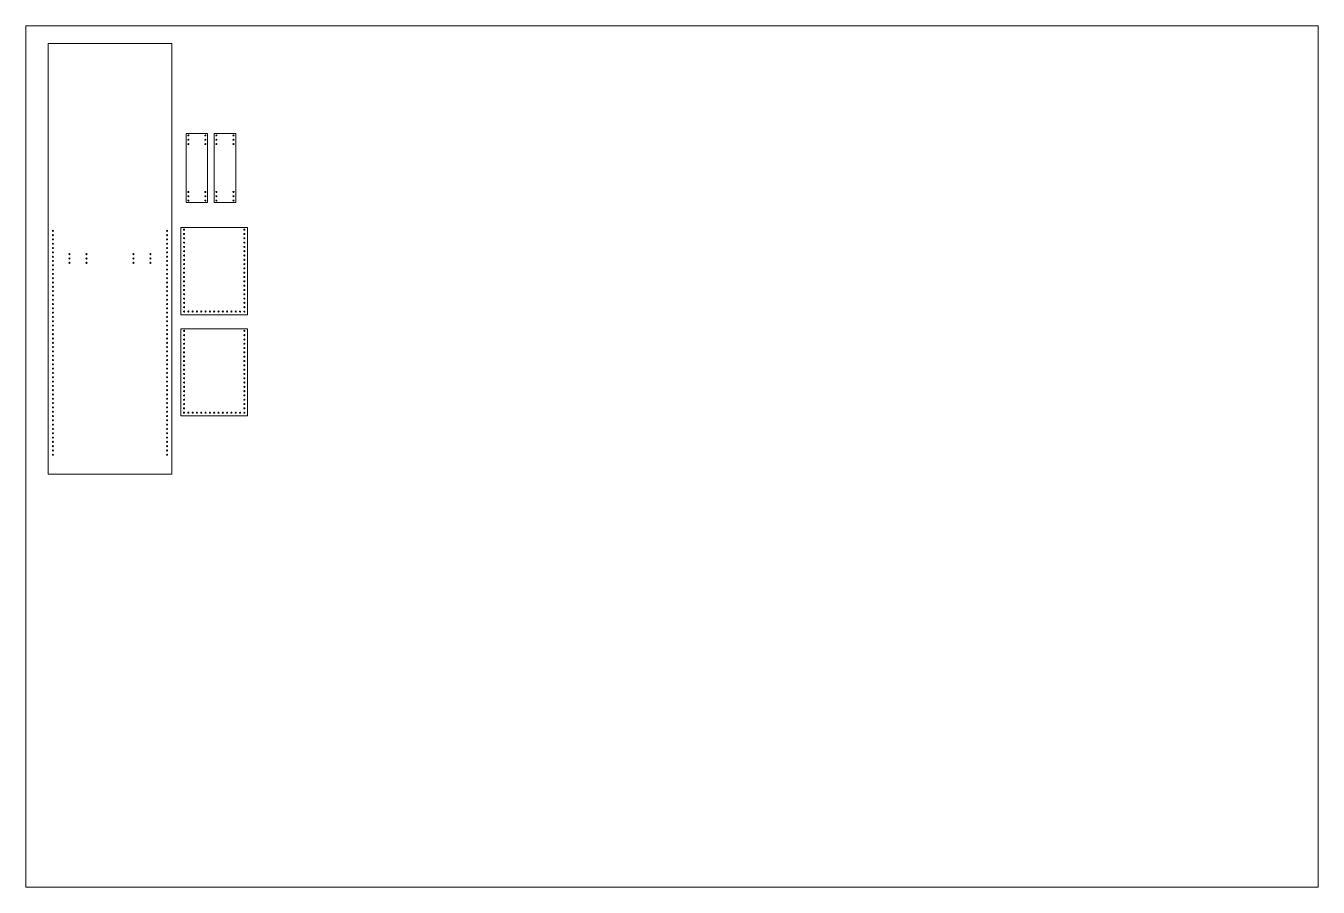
# Model space of a CAD drawing. Header units: inches. Extents: x 0 to 1200, y 0 to 800.
import ezdxf

# ---------------------------------------------------------------- set-up
doc = ezdxf.new("R2010")
doc.units = ezdxf.units.IN
doc.header["$MEASUREMENT"] = 0
doc.layers.add('Layer 1', color=7, linetype='Continuous')

# ---------------------------------------------------------------- blocks, each defined once
blk = doc.blocks.new('block 2')
at = {"layer": 'Layer 1', "lineweight": 0}
for points in [[(146.4, 610.7), (146.4, 610.4), (146.6, 610.2), (146.9, 610.2), (147.1, 610.2), (147.4, 610.4), (147.4, 610.7), (147.4, 611), (147.1, 611.2), (146.9, 611.2), (146.6, 611.2), (146.4, 611), (146.4, 610.7)], [(146.4, 606.7), (146.4, 606.4), (146.6, 606.2), (146.9, 606.2), (147.1, 606.2), (147.4, 606.4), (147.4, 606.7), (147.4, 607), (147.1, 607.2), (146.9, 607.2), (146.6, 607.2), (146.4, 607), (146.4, 606.7)], [(146.4, 602.7), (146.4, 602.4), (146.6, 602.2), (146.9, 602.2), (147.1, 602.2), (147.4, 602.4), (147.4, 602.7), (147.4, 603), (147.1, 603.2), (146.9, 603.2), (146.6, 603.2), (146.4, 603), (146.4, 602.7)], [(146.4, 598.7), (146.4, 598.4), (146.6, 598.2), (146.9, 598.2), (147.1, 598.2), (147.4, 598.4), (147.4, 598.7), (147.4, 599), (147.1, 599.2), (146.9, 599.2), (146.6, 599.2), (146.4, 599), (146.4, 598.7)], [(146.4, 594.7), (146.4, 594.4), (146.6, 594.2), (146.9, 594.2), (147.1, 594.2), (147.4, 594.4), (147.4, 594.7), (147.4, 595), (147.1, 595.2), (146.9, 595.2), (146.6, 595.2), (146.4, 595), (146.4, 594.7)], [(146.4, 590.7), (146.4, 590.4), (146.6, 590.2), (146.9, 590.2), (147.1, 590.2), (147.4, 590.4), (147.4, 590.7), (147.4, 591), (147.1, 591.2), (146.9, 591.2), (146.6, 591.2), (146.4, 591), (146.4, 590.7)], [(146.4, 586.7), (146.4, 586.4), (146.6, 586.2), (146.9, 586.2), (147.1, 586.2), (147.4, 586.4), (147.4, 586.7), (147.4, 587), (147.1, 587.2), (146.9, 587.2), (146.6, 587.2), (146.4, 587), (146.4, 586.7)], [(146.4, 582.7), (146.4, 582.4), (146.6, 582.2), (146.9, 582.2), (147.1, 582.2), (147.4, 582.4), (147.4, 582.7), (147.4, 583), (147.1, 583.2), (146.9, 583.2), (146.6, 583.2), (146.4, 583), (146.4, 582.7)], [(146.4, 578.7), (146.4, 578.4), (146.6, 578.2), (146.9, 578.2), (147.1, 578.2), (147.4, 578.4), (147.4, 578.7), (147.4, 579), (147.1, 579.2), (146.9, 579.2), (146.6, 579.2), (146.4, 579), (146.4, 578.7)], [(146.4, 574.7), (146.4, 574.4), (146.6, 574.2), (146.9, 574.2), (147.1, 574.2), (147.4, 574.4), (147.4, 574.7), (147.4, 575), (147.1, 575.2), (146.9, 575.2), (146.6, 575.2), (146.4, 575), (146.4, 574.7)], [(146.4, 570.7), (146.4, 570.4), (146.6, 570.2), (146.9, 570.2), (147.1, 570.2), (147.4, 570.4), (147.4, 570.7), (147.4, 571), (147.1, 571.2), (146.9, 571.2), (146.6, 571.2), (146.4, 571), (146.4, 570.7)], [(146.4, 566.7), (146.4, 566.4), (146.6, 566.2), (146.9, 566.2), (147.1, 566.2), (147.4, 566.4), (147.4, 566.7), (147.4, 567), (147.1, 567.2), (146.9, 567.2), (146.6, 567.2), (146.4, 567), (146.4, 566.7)], [(146.4, 562.7), (146.4, 562.4), (146.6, 562.2), (146.9, 562.2), (147.1, 562.2), (147.4, 562.4), (147.4, 562.7), (147.4, 563), (147.1, 563.2), (146.9, 563.2), (146.6, 563.2), (146.4, 563), (146.4, 562.7)], [(146.4, 558.7), (146.4, 558.4), (146.6, 558.2), (146.9, 558.2), (147.1, 558.2), (147.4, 558.4), (147.4, 558.7), (147.4, 559), (147.1, 559.2), (146.9, 559.2), (146.6, 559.2), (146.4, 559), (146.4, 558.7)], [(146.4, 554.7), (146.4, 554.4), (146.6, 554.2), (146.9, 554.2), (147.1, 554.2), (147.4, 554.4), (147.4, 554.7), (147.4, 555), (147.1, 555.2), (146.9, 555.2), (146.6, 555.2), (146.4, 555), (146.4, 554.7)], [(146.4, 550.7), (146.4, 550.4), (146.6, 550.2), (146.9, 550.2), (147.1, 550.2), (147.4, 550.4), (147.4, 550.7), (147.4, 551), (147.1, 551.2), (146.9, 551.2), (146.6, 551.2), (146.4, 551), (146.4, 550.7)], [(146.4, 546.7), (146.4, 546.4), (146.6, 546.2), (146.9, 546.2), (147.1, 546.2), (147.4, 546.4), (147.4, 546.7), (147.4, 547), (147.1, 547.2), (146.9, 547.2), (146.6, 547.2), (146.4, 547), (146.4, 546.7)], [(146.4, 542.7), (146.4, 542.4), (146.6, 542.2), (146.9, 542.2), (147.1, 542.2), (147.4, 542.4), (147.4, 542.7), (147.4, 543), (147.1, 543.2), (146.9, 543.2), (146.6, 543.2), (146.4, 543), (146.4, 542.7)], [(146.4, 538.7), (146.4, 538.4), (146.6, 538.2), (146.9, 538.2), (147.1, 538.2), (147.4, 538.4), (147.4, 538.7), (147.4, 539), (147.1, 539.2), (146.9, 539.2), (146.6, 539.2), (146.4, 539), (146.4, 538.7)]]:
    blk.add_open_spline(points, degree=3, knots=[0, 0, 0, 0, 1, 1, 1, 2, 2, 2, 3, 3, 3, 4, 4, 4, 4], dxfattribs=at)
blk = doc.blocks.new('block 3')
at = {"layer": 'Layer 1', "lineweight": 0}
for points in [[(202.4, 610.7), (202.4, 610.4), (202.6, 610.2), (202.9, 610.2), (203.1, 610.2), (203.4, 610.4), (203.4, 610.7), (203.4, 611), (203.1, 611.2), (202.9, 611.2), (202.6, 611.2), (202.4, 611), (202.4, 610.7)], [(202.4, 606.7), (202.4, 606.4), (202.6, 606.2), (202.9, 606.2), (203.1, 606.2), (203.4, 606.4), (203.4, 606.7), (203.4, 607), (203.1, 607.2), (202.9, 607.2), (202.6, 607.2), (202.4, 607), (202.4, 606.7)], [(202.4, 602.7), (202.4, 602.4), (202.6, 602.2), (202.9, 602.2), (203.1, 602.2), (203.4, 602.4), (203.4, 602.7), (203.4, 603), (203.1, 603.2), (202.9, 603.2), (202.6, 603.2), (202.4, 603), (202.4, 602.7)], [(202.4, 598.7), (202.4, 598.4), (202.6, 598.2), (202.9, 598.2), (203.1, 598.2), (203.4, 598.4), (203.4, 598.7), (203.4, 599), (203.1, 599.2), (202.9, 599.2), (202.6, 599.2), (202.4, 599), (202.4, 598.7)], [(202.4, 594.7), (202.4, 594.4), (202.6, 594.2), (202.9, 594.2), (203.1, 594.2), (203.4, 594.4), (203.4, 594.7), (203.4, 595), (203.1, 595.2), (202.9, 595.2), (202.6, 595.2), (202.4, 595), (202.4, 594.7)], [(202.4, 590.7), (202.4, 590.4), (202.6, 590.2), (202.9, 590.2), (203.1, 590.2), (203.4, 590.4), (203.4, 590.7), (203.4, 591), (203.1, 591.2), (202.9, 591.2), (202.6, 591.2), (202.4, 591), (202.4, 590.7)], [(202.4, 586.7), (202.4, 586.4), (202.6, 586.2), (202.9, 586.2), (203.1, 586.2), (203.4, 586.4), (203.4, 586.7), (203.4, 587), (203.1, 587.2), (202.9, 587.2), (202.6, 587.2), (202.4, 587), (202.4, 586.7)], [(202.4, 582.7), (202.4, 582.4), (202.6, 582.2), (202.9, 582.2), (203.1, 582.2), (203.4, 582.4), (203.4, 582.7), (203.4, 583), (203.1, 583.2), (202.9, 583.2), (202.6, 583.2), (202.4, 583), (202.4, 582.7)], [(202.4, 578.7), (202.4, 578.4), (202.6, 578.2), (202.9, 578.2), (203.1, 578.2), (203.4, 578.4), (203.4, 578.7), (203.4, 579), (203.1, 579.2), (202.9, 579.2), (202.6, 579.2), (202.4, 579), (202.4, 578.7)], [(202.4, 574.7), (202.4, 574.4), (202.6, 574.2), (202.9, 574.2), (203.1, 574.2), (203.4, 574.4), (203.4, 574.7), (203.4, 575), (203.1, 575.2), (202.9, 575.2), (202.6, 575.2), (202.4, 575), (202.4, 574.7)], [(202.4, 570.7), (202.4, 570.4), (202.6, 570.2), (202.9, 570.2), (203.1, 570.2), (203.4, 570.4), (203.4, 570.7), (203.4, 571), (203.1, 571.2), (202.9, 571.2), (202.6, 571.2), (202.4, 571), (202.4, 570.7)], [(202.4, 566.7), (202.4, 566.4), (202.6, 566.2), (202.9, 566.2), (203.1, 566.2), (203.4, 566.4), (203.4, 566.7), (203.4, 567), (203.1, 567.2), (202.9, 567.2), (202.6, 567.2), (202.4, 567), (202.4, 566.7)], [(202.4, 562.7), (202.4, 562.4), (202.6, 562.2), (202.9, 562.2), (203.1, 562.2), (203.4, 562.4), (203.4, 562.7), (203.4, 563), (203.1, 563.2), (202.9, 563.2), (202.6, 563.2), (202.4, 563), (202.4, 562.7)], [(202.4, 558.7), (202.4, 558.4), (202.6, 558.2), (202.9, 558.2), (203.1, 558.2), (203.4, 558.4), (203.4, 558.7), (203.4, 559), (203.1, 559.2), (202.9, 559.2), (202.6, 559.2), (202.4, 559), (202.4, 558.7)], [(202.4, 554.7), (202.4, 554.4), (202.6, 554.2), (202.9, 554.2), (203.1, 554.2), (203.4, 554.4), (203.4, 554.7), (203.4, 555), (203.1, 555.2), (202.9, 555.2), (202.6, 555.2), (202.4, 555), (202.4, 554.7)], [(202.4, 550.7), (202.4, 550.4), (202.6, 550.2), (202.9, 550.2), (203.1, 550.2), (203.4, 550.4), (203.4, 550.7), (203.4, 551), (203.1, 551.2), (202.9, 551.2), (202.6, 551.2), (202.4, 551), (202.4, 550.7)], [(202.4, 546.7), (202.4, 546.4), (202.6, 546.2), (202.9, 546.2), (203.1, 546.2), (203.4, 546.4), (203.4, 546.7), (203.4, 547), (203.1, 547.2), (202.9, 547.2), (202.6, 547.2), (202.4, 547), (202.4, 546.7)], [(202.4, 542.7), (202.4, 542.4), (202.6, 542.2), (202.9, 542.2), (203.1, 542.2), (203.4, 542.4), (203.4, 542.7), (203.4, 543), (203.1, 543.2), (202.9, 543.2), (202.6, 543.2), (202.4, 543), (202.4, 542.7)], [(202.4, 538.7), (202.4, 538.4), (202.6, 538.2), (202.9, 538.2), (203.1, 538.2), (203.4, 538.4), (203.4, 538.7), (203.4, 539), (203.1, 539.2), (202.9, 539.2), (202.6, 539.2), (202.4, 539), (202.4, 538.7)]]:
    blk.add_open_spline(points, degree=3, knots=[0, 0, 0, 0, 1, 1, 1, 2, 2, 2, 3, 3, 3, 4, 4, 4, 4], dxfattribs=at)
blk = doc.blocks.new('block 4')
at = {"layer": 'Layer 1', "lineweight": 0}
for points in [[(146.4, 516.7), (146.4, 516.4), (146.6, 516.2), (146.9, 516.2), (147.1, 516.2), (147.4, 516.4), (147.4, 516.7), (147.4, 517), (147.1, 517.2), (146.9, 517.2), (146.6, 517.2), (146.4, 517), (146.4, 516.7)], [(146.4, 512.7), (146.4, 512.4), (146.6, 512.2), (146.9, 512.2), (147.1, 512.2), (147.4, 512.4), (147.4, 512.7), (147.4, 513), (147.1, 513.2), (146.9, 513.2), (146.6, 513.2), (146.4, 513), (146.4, 512.7)], [(146.4, 508.7), (146.4, 508.4), (146.6, 508.2), (146.9, 508.2), (147.1, 508.2), (147.4, 508.4), (147.4, 508.7), (147.4, 509), (147.1, 509.2), (146.9, 509.2), (146.6, 509.2), (146.4, 509), (146.4, 508.7)], [(146.4, 504.7), (146.4, 504.4), (146.6, 504.2), (146.9, 504.2), (147.1, 504.2), (147.4, 504.4), (147.4, 504.7), (147.4, 505), (147.1, 505.2), (146.9, 505.2), (146.6, 505.2), (146.4, 505), (146.4, 504.7)], [(146.4, 500.7), (146.4, 500.4), (146.6, 500.2), (146.9, 500.2), (147.1, 500.2), (147.4, 500.4), (147.4, 500.7), (147.4, 501), (147.1, 501.2), (146.9, 501.2), (146.6, 501.2), (146.4, 501), (146.4, 500.7)], [(146.4, 496.7), (146.4, 496.4), (146.6, 496.2), (146.9, 496.2), (147.1, 496.2), (147.4, 496.4), (147.4, 496.7), (147.4, 497), (147.1, 497.2), (146.9, 497.2), (146.6, 497.2), (146.4, 497), (146.4, 496.7)], [(146.4, 492.7), (146.4, 492.4), (146.6, 492.2), (146.9, 492.2), (147.1, 492.2), (147.4, 492.4), (147.4, 492.7), (147.4, 493), (147.1, 493.2), (146.9, 493.2), (146.6, 493.2), (146.4, 493), (146.4, 492.7)], [(146.4, 488.7), (146.4, 488.4), (146.6, 488.2), (146.9, 488.2), (147.1, 488.2), (147.4, 488.4), (147.4, 488.7), (147.4, 489), (147.1, 489.2), (146.9, 489.2), (146.6, 489.2), (146.4, 489), (146.4, 488.7)], [(146.4, 484.7), (146.4, 484.4), (146.6, 484.2), (146.9, 484.2), (147.1, 484.2), (147.4, 484.4), (147.4, 484.7), (147.4, 485), (147.1, 485.2), (146.9, 485.2), (146.6, 485.2), (146.4, 485), (146.4, 484.7)], [(146.4, 480.7), (146.4, 480.4), (146.6, 480.2), (146.9, 480.2), (147.1, 480.2), (147.4, 480.4), (147.4, 480.7), (147.4, 481), (147.1, 481.2), (146.9, 481.2), (146.6, 481.2), (146.4, 481), (146.4, 480.7)], [(146.4, 476.7), (146.4, 476.4), (146.6, 476.2), (146.9, 476.2), (147.1, 476.2), (147.4, 476.4), (147.4, 476.7), (147.4, 477), (147.1, 477.2), (146.9, 477.2), (146.6, 477.2), (146.4, 477), (146.4, 476.7)], [(146.4, 472.7), (146.4, 472.4), (146.6, 472.2), (146.9, 472.2), (147.1, 472.2), (147.4, 472.4), (147.4, 472.7), (147.4, 473), (147.1, 473.2), (146.9, 473.2), (146.6, 473.2), (146.4, 473), (146.4, 472.7)], [(146.4, 468.7), (146.4, 468.4), (146.6, 468.2), (146.9, 468.2), (147.1, 468.2), (147.4, 468.4), (147.4, 468.7), (147.4, 469), (147.1, 469.2), (146.9, 469.2), (146.6, 469.2), (146.4, 469), (146.4, 468.7)], [(146.4, 464.7), (146.4, 464.4), (146.6, 464.2), (146.9, 464.2), (147.1, 464.2), (147.4, 464.4), (147.4, 464.7), (147.4, 465), (147.1, 465.2), (146.9, 465.2), (146.6, 465.2), (146.4, 465), (146.4, 464.7)], [(146.4, 460.7), (146.4, 460.4), (146.6, 460.2), (146.9, 460.2), (147.1, 460.2), (147.4, 460.4), (147.4, 460.7), (147.4, 461), (147.1, 461.2), (146.9, 461.2), (146.6, 461.2), (146.4, 461), (146.4, 460.7)], [(146.4, 456.7), (146.4, 456.4), (146.6, 456.2), (146.9, 456.2), (147.1, 456.2), (147.4, 456.4), (147.4, 456.7), (147.4, 457), (147.1, 457.2), (146.9, 457.2), (146.6, 457.2), (146.4, 457), (146.4, 456.7)], [(146.4, 452.7), (146.4, 452.4), (146.6, 452.2), (146.9, 452.2), (147.1, 452.2), (147.4, 452.4), (147.4, 452.7), (147.4, 453), (147.1, 453.2), (146.9, 453.2), (146.6, 453.2), (146.4, 453), (146.4, 452.7)], [(146.4, 448.7), (146.4, 448.4), (146.6, 448.2), (146.9, 448.2), (147.1, 448.2), (147.4, 448.4), (147.4, 448.7), (147.4, 449), (147.1, 449.2), (146.9, 449.2), (146.6, 449.2), (146.4, 449), (146.4, 448.7)], [(146.4, 444.7), (146.4, 444.4), (146.6, 444.2), (146.9, 444.2), (147.1, 444.2), (147.4, 444.4), (147.4, 444.7), (147.4, 445), (147.1, 445.2), (146.9, 445.2), (146.6, 445.2), (146.4, 445), (146.4, 444.7)]]:
    blk.add_open_spline(points, degree=3, knots=[0, 0, 0, 0, 1, 1, 1, 2, 2, 2, 3, 3, 3, 4, 4, 4, 4], dxfattribs=at)
blk = doc.blocks.new('block 5')
at = {"layer": 'Layer 1', "lineweight": 0}
for points in [[(202.4, 516.7), (202.4, 516.4), (202.6, 516.2), (202.9, 516.2), (203.1, 516.2), (203.4, 516.4), (203.4, 516.7), (203.4, 517), (203.1, 517.2), (202.9, 517.2), (202.6, 517.2), (202.4, 517), (202.4, 516.7)], [(202.4, 512.7), (202.4, 512.4), (202.6, 512.2), (202.9, 512.2), (203.1, 512.2), (203.4, 512.4), (203.4, 512.7), (203.4, 513), (203.1, 513.2), (202.9, 513.2), (202.6, 513.2), (202.4, 513), (202.4, 512.7)], [(202.4, 508.7), (202.4, 508.4), (202.6, 508.2), (202.9, 508.2), (203.1, 508.2), (203.4, 508.4), (203.4, 508.7), (203.4, 509), (203.1, 509.2), (202.9, 509.2), (202.6, 509.2), (202.4, 509), (202.4, 508.7)], [(202.4, 504.7), (202.4, 504.4), (202.6, 504.2), (202.9, 504.2), (203.1, 504.2), (203.4, 504.4), (203.4, 504.7), (203.4, 505), (203.1, 505.2), (202.9, 505.2), (202.6, 505.2), (202.4, 505), (202.4, 504.7)], [(202.4, 500.7), (202.4, 500.4), (202.6, 500.2), (202.9, 500.2), (203.1, 500.2), (203.4, 500.4), (203.4, 500.7), (203.4, 501), (203.1, 501.2), (202.9, 501.2), (202.6, 501.2), (202.4, 501), (202.4, 500.7)], [(202.4, 496.7), (202.4, 496.4), (202.6, 496.2), (202.9, 496.2), (203.1, 496.2), (203.4, 496.4), (203.4, 496.7), (203.4, 497), (203.1, 497.2), (202.9, 497.2), (202.6, 497.2), (202.4, 497), (202.4, 496.7)], [(202.4, 492.7), (202.4, 492.4), (202.6, 492.2), (202.9, 492.2), (203.1, 492.2), (203.4, 492.4), (203.4, 492.7), (203.4, 493), (203.1, 493.2), (202.9, 493.2), (202.6, 493.2), (202.4, 493), (202.4, 492.7)], [(202.4, 488.7), (202.4, 488.4), (202.6, 488.2), (202.9, 488.2), (203.1, 488.2), (203.4, 488.4), (203.4, 488.7), (203.4, 489), (203.1, 489.2), (202.9, 489.2), (202.6, 489.2), (202.4, 489), (202.4, 488.7)], [(202.4, 484.7), (202.4, 484.4), (202.6, 484.2), (202.9, 484.2), (203.1, 484.2), (203.4, 484.4), (203.4, 484.7), (203.4, 485), (203.1, 485.2), (202.9, 485.2), (202.6, 485.2), (202.4, 485), (202.4, 484.7)], [(202.4, 480.7), (202.4, 480.4), (202.6, 480.2), (202.9, 480.2), (203.1, 480.2), (203.4, 480.4), (203.4, 480.7), (203.4, 481), (203.1, 481.2), (202.9, 481.2), (202.6, 481.2), (202.4, 481), (202.4, 480.7)], [(202.4, 476.7), (202.4, 476.4), (202.6, 476.2), (202.9, 476.2), (203.1, 476.2), (203.4, 476.4), (203.4, 476.7), (203.4, 477), (203.1, 477.2), (202.9, 477.2), (202.6, 477.2), (202.4, 477), (202.4, 476.7)], [(202.4, 472.7), (202.4, 472.4), (202.6, 472.2), (202.9, 472.2), (203.1, 472.2), (203.4, 472.4), (203.4, 472.7), (203.4, 473), (203.1, 473.2), (202.9, 473.2), (202.6, 473.2), (202.4, 473), (202.4, 472.7)], [(202.4, 468.7), (202.4, 468.4), (202.6, 468.2), (202.9, 468.2), (203.1, 468.2), (203.4, 468.4), (203.4, 468.7), (203.4, 469), (203.1, 469.2), (202.9, 469.2), (202.6, 469.2), (202.4, 469), (202.4, 468.7)], [(202.4, 464.7), (202.4, 464.4), (202.6, 464.2), (202.9, 464.2), (203.1, 464.2), (203.4, 464.4), (203.4, 464.7), (203.4, 465), (203.1, 465.2), (202.9, 465.2), (202.6, 465.2), (202.4, 465), (202.4, 464.7)], [(202.4, 460.7), (202.4, 460.4), (202.6, 460.2), (202.9, 460.2), (203.1, 460.2), (203.4, 460.4), (203.4, 460.7), (203.4, 461), (203.1, 461.2), (202.9, 461.2), (202.6, 461.2), (202.4, 461), (202.4, 460.7)], [(202.4, 456.7), (202.4, 456.4), (202.6, 456.2), (202.9, 456.2), (203.1, 456.2), (203.4, 456.4), (203.4, 456.7), (203.4, 457), (203.1, 457.2), (202.9, 457.2), (202.6, 457.2), (202.4, 457), (202.4, 456.7)], [(202.4, 452.7), (202.4, 452.4), (202.6, 452.2), (202.9, 452.2), (203.1, 452.2), (203.4, 452.4), (203.4, 452.7), (203.4, 453), (203.1, 453.2), (202.9, 453.2), (202.6, 453.2), (202.4, 453), (202.4, 452.7)], [(202.4, 448.7), (202.4, 448.4), (202.6, 448.2), (202.9, 448.2), (203.1, 448.2), (203.4, 448.4), (203.4, 448.7), (203.4, 449), (203.1, 449.2), (202.9, 449.2), (202.6, 449.2), (202.4, 449), (202.4, 448.7)], [(202.4, 444.7), (202.4, 444.4), (202.6, 444.2), (202.9, 444.2), (203.1, 444.2), (203.4, 444.4), (203.4, 444.7), (203.4, 445), (203.1, 445.2), (202.9, 445.2), (202.6, 445.2), (202.4, 445), (202.4, 444.7)]]:
    blk.add_open_spline(points, degree=3, knots=[0, 0, 0, 0, 1, 1, 1, 2, 2, 2, 3, 3, 3, 4, 4, 4, 4], dxfattribs=at)
blk = doc.blocks.new('block 6')
at = {"layer": 'Layer 1', "lineweight": 0}
for points in [[(130.6, 609.6), (130.6, 609.4), (130.9, 609.1), (131.1, 609.1), (131.4, 609.1), (131.6, 609.4), (131.6, 609.6), (131.6, 609.9), (131.4, 610.1), (131.1, 610.1), (130.9, 610.1), (130.6, 609.9), (130.6, 609.6)], [(130.6, 605.6), (130.6, 605.4), (130.9, 605.1), (131.1, 605.1), (131.4, 605.1), (131.6, 605.4), (131.6, 605.6), (131.6, 605.9), (131.4, 606.1), (131.1, 606.1), (130.9, 606.1), (130.6, 605.9), (130.6, 605.6)], [(130.6, 601.6), (130.6, 601.4), (130.9, 601.1), (131.1, 601.1), (131.4, 601.1), (131.6, 601.4), (131.6, 601.6), (131.6, 601.9), (131.4, 602.1), (131.1, 602.1), (130.9, 602.1), (130.6, 601.9), (130.6, 601.6)], [(130.6, 597.6), (130.6, 597.4), (130.9, 597.1), (131.1, 597.1), (131.4, 597.1), (131.6, 597.4), (131.6, 597.6), (131.6, 597.9), (131.4, 598.1), (131.1, 598.1), (130.9, 598.1), (130.6, 597.9), (130.6, 597.6)], [(130.6, 593.6), (130.6, 593.4), (130.9, 593.1), (131.1, 593.1), (131.4, 593.1), (131.6, 593.4), (131.6, 593.6), (131.6, 593.9), (131.4, 594.1), (131.1, 594.1), (130.9, 594.1), (130.6, 593.9), (130.6, 593.6)], [(130.6, 589.6), (130.6, 589.4), (130.9, 589.1), (131.1, 589.1), (131.4, 589.1), (131.6, 589.4), (131.6, 589.6), (131.6, 589.9), (131.4, 590.1), (131.1, 590.1), (130.9, 590.1), (130.6, 589.9), (130.6, 589.6)], [(130.6, 585.6), (130.6, 585.4), (130.9, 585.1), (131.1, 585.1), (131.4, 585.1), (131.6, 585.4), (131.6, 585.6), (131.6, 585.9), (131.4, 586.1), (131.1, 586.1), (130.9, 586.1), (130.6, 585.9), (130.6, 585.6)], [(130.6, 581.6), (130.6, 581.4), (130.9, 581.1), (131.1, 581.1), (131.4, 581.1), (131.6, 581.4), (131.6, 581.6), (131.6, 581.9), (131.4, 582.1), (131.1, 582.1), (130.9, 582.1), (130.6, 581.9), (130.6, 581.6)], [(130.6, 577.6), (130.6, 577.4), (130.9, 577.1), (131.1, 577.1), (131.4, 577.1), (131.6, 577.4), (131.6, 577.6), (131.6, 577.9), (131.4, 578.1), (131.1, 578.1), (130.9, 578.1), (130.6, 577.9), (130.6, 577.6)], [(130.6, 573.6), (130.6, 573.4), (130.9, 573.1), (131.1, 573.1), (131.4, 573.1), (131.6, 573.4), (131.6, 573.6), (131.6, 573.9), (131.4, 574.1), (131.1, 574.1), (130.9, 574.1), (130.6, 573.9), (130.6, 573.6)], [(130.6, 569.6), (130.6, 569.4), (130.9, 569.1), (131.1, 569.1), (131.4, 569.1), (131.6, 569.4), (131.6, 569.6), (131.6, 569.9), (131.4, 570.1), (131.1, 570.1), (130.9, 570.1), (130.6, 569.9), (130.6, 569.6)], [(130.6, 565.6), (130.6, 565.4), (130.9, 565.1), (131.1, 565.1), (131.4, 565.1), (131.6, 565.4), (131.6, 565.6), (131.6, 565.9), (131.4, 566.1), (131.1, 566.1), (130.9, 566.1), (130.6, 565.9), (130.6, 565.6)], [(130.6, 561.6), (130.6, 561.4), (130.9, 561.1), (131.1, 561.1), (131.4, 561.1), (131.6, 561.4), (131.6, 561.6), (131.6, 561.9), (131.4, 562.1), (131.1, 562.1), (130.9, 562.1), (130.6, 561.9), (130.6, 561.6)], [(130.6, 557.6), (130.6, 557.4), (130.9, 557.1), (131.1, 557.1), (131.4, 557.1), (131.6, 557.4), (131.6, 557.6), (131.6, 557.9), (131.4, 558.1), (131.1, 558.1), (130.9, 558.1), (130.6, 557.9), (130.6, 557.6)], [(130.6, 553.6), (130.6, 553.4), (130.9, 553.1), (131.1, 553.1), (131.4, 553.1), (131.6, 553.4), (131.6, 553.6), (131.6, 553.9), (131.4, 554.1), (131.1, 554.1), (130.9, 554.1), (130.6, 553.9), (130.6, 553.6)], [(130.6, 549.6), (130.6, 549.4), (130.9, 549.1), (131.1, 549.1), (131.4, 549.1), (131.6, 549.4), (131.6, 549.6), (131.6, 549.9), (131.4, 550.1), (131.1, 550.1), (130.9, 550.1), (130.6, 549.9), (130.6, 549.6)], [(130.6, 545.6), (130.6, 545.4), (130.9, 545.1), (131.1, 545.1), (131.4, 545.1), (131.6, 545.4), (131.6, 545.6), (131.6, 545.9), (131.4, 546.1), (131.1, 546.1), (130.9, 546.1), (130.6, 545.9), (130.6, 545.6)], [(130.6, 541.6), (130.6, 541.4), (130.9, 541.1), (131.1, 541.1), (131.4, 541.1), (131.6, 541.4), (131.6, 541.6), (131.6, 541.9), (131.4, 542.1), (131.1, 542.1), (130.9, 542.1), (130.6, 541.9), (130.6, 541.6)], [(130.6, 537.6), (130.6, 537.4), (130.9, 537.1), (131.1, 537.1), (131.4, 537.1), (131.6, 537.4), (131.6, 537.6), (131.6, 537.9), (131.4, 538.1), (131.1, 538.1), (130.9, 538.1), (130.6, 537.9), (130.6, 537.6)], [(131.1, 533.1), (131.4, 533.1), (131.6, 533.4), (131.6, 533.6), (131.6, 533.9), (131.4, 534.1), (131.1, 534.1), (130.9, 534.1), (130.6, 533.9), (130.6, 533.6), (130.6, 533.4), (130.9, 533.1), (131.1, 533.1)], [(131.1, 529.1), (131.4, 529.1), (131.6, 529.4), (131.6, 529.6), (131.6, 529.9), (131.4, 530.1), (131.1, 530.1), (130.9, 530.1), (130.6, 529.9), (130.6, 529.6), (130.6, 529.4), (130.9, 529.1), (131.1, 529.1)], [(131.1, 525.1), (131.4, 525.1), (131.6, 525.4), (131.6, 525.6), (131.6, 525.9), (131.4, 526.1), (131.1, 526.1), (130.9, 526.1), (130.6, 525.9), (130.6, 525.6), (130.6, 525.4), (130.9, 525.1), (131.1, 525.1)], [(131.1, 521.1), (131.4, 521.1), (131.6, 521.4), (131.6, 521.6), (131.6, 521.9), (131.4, 522.1), (131.1, 522.1), (130.9, 522.1), (130.6, 521.9), (130.6, 521.6), (130.6, 521.4), (130.9, 521.1), (131.1, 521.1)], [(131.1, 517.1), (131.4, 517.1), (131.6, 517.4), (131.6, 517.6), (131.6, 517.9), (131.4, 518.1), (131.1, 518.1), (130.9, 518.1), (130.6, 517.9), (130.6, 517.6), (130.6, 517.4), (130.9, 517.1), (131.1, 517.1)], [(131.1, 513.1), (131.4, 513.1), (131.6, 513.4), (131.6, 513.6), (131.6, 513.9), (131.4, 514.1), (131.1, 514.1), (130.9, 514.1), (130.6, 513.9), (130.6, 513.6), (130.6, 513.4), (130.9, 513.1), (131.1, 513.1)], [(131.1, 509.1), (131.4, 509.1), (131.6, 509.4), (131.6, 509.6), (131.6, 509.9), (131.4, 510.1), (131.1, 510.1), (130.9, 510.1), (130.6, 509.9), (130.6, 509.6), (130.6, 509.4), (130.9, 509.1), (131.1, 509.1)], [(131.1, 505.1), (131.4, 505.1), (131.6, 505.4), (131.6, 505.6), (131.6, 505.9), (131.4, 506.1), (131.1, 506.1), (130.9, 506.1), (130.6, 505.9), (130.6, 505.6), (130.6, 505.4), (130.9, 505.1), (131.1, 505.1)], [(131.1, 501.1), (131.4, 501.1), (131.6, 501.4), (131.6, 501.6), (131.6, 501.9), (131.4, 502.1), (131.1, 502.1), (130.9, 502.1), (130.6, 501.9), (130.6, 501.6), (130.6, 501.4), (130.9, 501.1), (131.1, 501.1)], [(131.1, 497.1), (131.4, 497.1), (131.6, 497.4), (131.6, 497.6), (131.6, 497.9), (131.4, 498.1), (131.1, 498.1), (130.9, 498.1), (130.6, 497.9), (130.6, 497.6), (130.6, 497.4), (130.9, 497.1), (131.1, 497.1)], [(131.1, 493.1), (131.4, 493.1), (131.6, 493.4), (131.6, 493.6), (131.6, 493.9), (131.4, 494.1), (131.1, 494.1), (130.9, 494.1), (130.6, 493.9), (130.6, 493.6), (130.6, 493.4), (130.9, 493.1), (131.1, 493.1)], [(131.1, 489.1), (131.4, 489.1), (131.6, 489.4), (131.6, 489.6), (131.6, 489.9), (131.4, 490.1), (131.1, 490.1), (130.9, 490.1), (130.6, 489.9), (130.6, 489.6), (130.6, 489.4), (130.9, 489.1), (131.1, 489.1)], [(131.1, 485.1), (131.4, 485.1), (131.6, 485.4), (131.6, 485.6), (131.6, 485.9), (131.4, 486.1), (131.1, 486.1), (130.9, 486.1), (130.6, 485.9), (130.6, 485.6), (130.6, 485.4), (130.9, 485.1), (131.1, 485.1)], [(131.1, 481.1), (131.4, 481.1), (131.6, 481.4), (131.6, 481.6), (131.6, 481.9), (131.4, 482.1), (131.1, 482.1), (130.9, 482.1), (130.6, 481.9), (130.6, 481.6), (130.6, 481.4), (130.9, 481.1), (131.1, 481.1)], [(131.1, 477.1), (131.4, 477.1), (131.6, 477.4), (131.6, 477.6), (131.6, 477.9), (131.4, 478.1), (131.1, 478.1), (130.9, 478.1), (130.6, 477.9), (130.6, 477.6), (130.6, 477.4), (130.9, 477.1), (131.1, 477.1)], [(130.6, 473.6), (130.6, 473.4), (130.9, 473.1), (131.1, 473.1), (131.4, 473.1), (131.6, 473.4), (131.6, 473.6), (131.6, 473.9), (131.4, 474.1), (131.1, 474.1), (130.9, 474.1), (130.6, 473.9), (130.6, 473.6)], [(130.6, 469.6), (130.6, 469.4), (130.9, 469.1), (131.1, 469.1), (131.4, 469.1), (131.6, 469.4), (131.6, 469.6), (131.6, 469.9), (131.4, 470.1), (131.1, 470.1), (130.9, 470.1), (130.6, 469.9), (130.6, 469.6)], [(130.6, 465.6), (130.6, 465.4), (130.9, 465.1), (131.1, 465.1), (131.4, 465.1), (131.6, 465.4), (131.6, 465.6), (131.6, 465.9), (131.4, 466.1), (131.1, 466.1), (130.9, 466.1), (130.6, 465.9), (130.6, 465.6)], [(130.6, 461.6), (130.6, 461.4), (130.9, 461.1), (131.1, 461.1), (131.4, 461.1), (131.6, 461.4), (131.6, 461.6), (131.6, 461.9), (131.4, 462.1), (131.1, 462.1), (130.9, 462.1), (130.6, 461.9), (130.6, 461.6)], [(130.6, 457.6), (130.6, 457.4), (130.9, 457.1), (131.1, 457.1), (131.4, 457.1), (131.6, 457.4), (131.6, 457.6), (131.6, 457.9), (131.4, 458.1), (131.1, 458.1), (130.9, 458.1), (130.6, 457.9), (130.6, 457.6)], [(130.6, 453.6), (130.6, 453.4), (130.9, 453.1), (131.1, 453.1), (131.4, 453.1), (131.6, 453.4), (131.6, 453.6), (131.6, 453.9), (131.4, 454.1), (131.1, 454.1), (130.9, 454.1), (130.6, 453.9), (130.6, 453.6)], [(130.6, 449.6), (130.6, 449.4), (130.9, 449.1), (131.1, 449.1), (131.4, 449.1), (131.6, 449.4), (131.6, 449.6), (131.6, 449.9), (131.4, 450.1), (131.1, 450.1), (130.9, 450.1), (130.6, 449.9), (130.6, 449.6)], [(130.6, 445.6), (130.6, 445.4), (130.9, 445.1), (131.1, 445.1), (131.4, 445.1), (131.6, 445.4), (131.6, 445.6), (131.6, 445.9), (131.4, 446.1), (131.1, 446.1), (130.9, 446.1), (130.6, 445.9), (130.6, 445.6)], [(130.6, 441.6), (130.6, 441.4), (130.9, 441.1), (131.1, 441.1), (131.4, 441.1), (131.6, 441.4), (131.6, 441.6), (131.6, 441.9), (131.4, 442.1), (131.1, 442.1), (130.9, 442.1), (130.6, 441.9), (130.6, 441.6)], [(130.6, 437.6), (130.6, 437.4), (130.9, 437.1), (131.1, 437.1), (131.4, 437.1), (131.6, 437.4), (131.6, 437.6), (131.6, 437.9), (131.4, 438.1), (131.1, 438.1), (130.9, 438.1), (130.6, 437.9), (130.6, 437.6)], [(130.6, 433.6), (130.6, 433.4), (130.9, 433.1), (131.1, 433.1), (131.4, 433.1), (131.6, 433.4), (131.6, 433.6), (131.6, 433.9), (131.4, 434.1), (131.1, 434.1), (130.9, 434.1), (130.6, 433.9), (130.6, 433.6)], [(130.6, 429.6), (130.6, 429.4), (130.9, 429.1), (131.1, 429.1), (131.4, 429.1), (131.6, 429.4), (131.6, 429.6), (131.6, 429.9), (131.4, 430.1), (131.1, 430.1), (130.9, 430.1), (130.6, 429.9), (130.6, 429.6)], [(130.6, 425.6), (130.6, 425.4), (130.9, 425.1), (131.1, 425.1), (131.4, 425.1), (131.6, 425.4), (131.6, 425.6), (131.6, 425.9), (131.4, 426.1), (131.1, 426.1), (130.9, 426.1), (130.6, 425.9), (130.6, 425.6)], [(130.6, 421.6), (130.6, 421.4), (130.9, 421.1), (131.1, 421.1), (131.4, 421.1), (131.6, 421.4), (131.6, 421.6), (131.6, 421.9), (131.4, 422.1), (131.1, 422.1), (130.9, 422.1), (130.6, 421.9), (130.6, 421.6)], [(130.6, 417.6), (130.6, 417.4), (130.9, 417.1), (131.1, 417.1), (131.4, 417.1), (131.6, 417.4), (131.6, 417.6), (131.6, 417.9), (131.4, 418.1), (131.1, 418.1), (130.9, 418.1), (130.6, 417.9), (130.6, 417.6)], [(130.6, 413.6), (130.6, 413.4), (130.9, 413.1), (131.1, 413.1), (131.4, 413.1), (131.6, 413.4), (131.6, 413.6), (131.6, 413.9), (131.4, 414.1), (131.1, 414.1), (130.9, 414.1), (130.6, 413.9), (130.6, 413.6)], [(130.6, 409.6), (130.6, 409.4), (130.9, 409.1), (131.1, 409.1), (131.4, 409.1), (131.6, 409.4), (131.6, 409.6), (131.6, 409.9), (131.4, 410.1), (131.1, 410.1), (130.9, 410.1), (130.6, 409.9), (130.6, 409.6)], [(130.6, 405.6), (130.6, 405.4), (130.9, 405.1), (131.1, 405.1), (131.4, 405.1), (131.6, 405.4), (131.6, 405.6), (131.6, 405.9), (131.4, 406.1), (131.1, 406.1), (130.9, 406.1), (130.6, 405.9), (130.6, 405.6)], [(130.6, 401.6), (130.6, 401.4), (130.9, 401.1), (131.1, 401.1), (131.4, 401.1), (131.6, 401.4), (131.6, 401.6), (131.6, 401.9), (131.4, 402.1), (131.1, 402.1), (130.9, 402.1), (130.6, 401.9), (130.6, 401.6)]]:
    blk.add_open_spline(points, degree=3, knots=[0, 0, 0, 0, 1, 1, 1, 2, 2, 2, 3, 3, 3, 4, 4, 4, 4], dxfattribs=at)
blk = doc.blocks.new('block 7')
at = {"layer": 'Layer 1', "lineweight": 0}
for points in [[(24.6, 609.6), (24.6, 609.4), (24.8, 609.1), (25.1, 609.1), (25.4, 609.1), (25.6, 609.4), (25.6, 609.6), (25.6, 609.9), (25.4, 610.1), (25.1, 610.1), (24.8, 610.1), (24.6, 609.9), (24.6, 609.6)], [(24.6, 605.6), (24.6, 605.4), (24.8, 605.1), (25.1, 605.1), (25.4, 605.1), (25.6, 605.4), (25.6, 605.6), (25.6, 605.9), (25.4, 606.1), (25.1, 606.1), (24.8, 606.1), (24.6, 605.9), (24.6, 605.6)], [(24.6, 601.6), (24.6, 601.4), (24.8, 601.1), (25.1, 601.1), (25.4, 601.1), (25.6, 601.4), (25.6, 601.6), (25.6, 601.9), (25.4, 602.1), (25.1, 602.1), (24.8, 602.1), (24.6, 601.9), (24.6, 601.6)], [(24.6, 597.6), (24.6, 597.4), (24.8, 597.1), (25.1, 597.1), (25.4, 597.1), (25.6, 597.4), (25.6, 597.6), (25.6, 597.9), (25.4, 598.1), (25.1, 598.1), (24.8, 598.1), (24.6, 597.9), (24.6, 597.6)], [(24.6, 593.6), (24.6, 593.4), (24.8, 593.1), (25.1, 593.1), (25.4, 593.1), (25.6, 593.4), (25.6, 593.6), (25.6, 593.9), (25.4, 594.1), (25.1, 594.1), (24.8, 594.1), (24.6, 593.9), (24.6, 593.6)], [(24.6, 589.6), (24.6, 589.4), (24.8, 589.1), (25.1, 589.1), (25.4, 589.1), (25.6, 589.4), (25.6, 589.6), (25.6, 589.9), (25.4, 590.1), (25.1, 590.1), (24.8, 590.1), (24.6, 589.9), (24.6, 589.6)], [(24.6, 585.6), (24.6, 585.4), (24.8, 585.1), (25.1, 585.1), (25.4, 585.1), (25.6, 585.4), (25.6, 585.6), (25.6, 585.9), (25.4, 586.1), (25.1, 586.1), (24.8, 586.1), (24.6, 585.9), (24.6, 585.6)], [(24.6, 581.6), (24.6, 581.4), (24.8, 581.1), (25.1, 581.1), (25.4, 581.1), (25.6, 581.4), (25.6, 581.6), (25.6, 581.9), (25.4, 582.1), (25.1, 582.1), (24.8, 582.1), (24.6, 581.9), (24.6, 581.6)], [(24.6, 577.6), (24.6, 577.4), (24.8, 577.1), (25.1, 577.1), (25.4, 577.1), (25.6, 577.4), (25.6, 577.6), (25.6, 577.9), (25.4, 578.1), (25.1, 578.1), (24.8, 578.1), (24.6, 577.9), (24.6, 577.6)], [(24.6, 573.6), (24.6, 573.4), (24.8, 573.1), (25.1, 573.1), (25.4, 573.1), (25.6, 573.4), (25.6, 573.6), (25.6, 573.9), (25.4, 574.1), (25.1, 574.1), (24.8, 574.1), (24.6, 573.9), (24.6, 573.6)], [(24.6, 569.6), (24.6, 569.4), (24.8, 569.1), (25.1, 569.1), (25.4, 569.1), (25.6, 569.4), (25.6, 569.6), (25.6, 569.9), (25.4, 570.1), (25.1, 570.1), (24.8, 570.1), (24.6, 569.9), (24.6, 569.6)], [(24.6, 565.6), (24.6, 565.4), (24.8, 565.1), (25.1, 565.1), (25.4, 565.1), (25.6, 565.4), (25.6, 565.6), (25.6, 565.9), (25.4, 566.1), (25.1, 566.1), (24.8, 566.1), (24.6, 565.9), (24.6, 565.6)], [(24.6, 561.6), (24.6, 561.4), (24.8, 561.1), (25.1, 561.1), (25.4, 561.1), (25.6, 561.4), (25.6, 561.6), (25.6, 561.9), (25.4, 562.1), (25.1, 562.1), (24.8, 562.1), (24.6, 561.9), (24.6, 561.6)], [(24.6, 557.6), (24.6, 557.4), (24.8, 557.1), (25.1, 557.1), (25.4, 557.1), (25.6, 557.4), (25.6, 557.6), (25.6, 557.9), (25.4, 558.1), (25.1, 558.1), (24.8, 558.1), (24.6, 557.9), (24.6, 557.6)], [(24.6, 553.6), (24.6, 553.4), (24.8, 553.1), (25.1, 553.1), (25.4, 553.1), (25.6, 553.4), (25.6, 553.6), (25.6, 553.9), (25.4, 554.1), (25.1, 554.1), (24.8, 554.1), (24.6, 553.9), (24.6, 553.6)], [(24.6, 549.6), (24.6, 549.4), (24.8, 549.1), (25.1, 549.1), (25.4, 549.1), (25.6, 549.4), (25.6, 549.6), (25.6, 549.9), (25.4, 550.1), (25.1, 550.1), (24.8, 550.1), (24.6, 549.9), (24.6, 549.6)], [(24.6, 545.6), (24.6, 545.4), (24.8, 545.1), (25.1, 545.1), (25.4, 545.1), (25.6, 545.4), (25.6, 545.6), (25.6, 545.9), (25.4, 546.1), (25.1, 546.1), (24.8, 546.1), (24.6, 545.9), (24.6, 545.6)], [(24.6, 541.6), (24.6, 541.4), (24.8, 541.1), (25.1, 541.1), (25.4, 541.1), (25.6, 541.4), (25.6, 541.6), (25.6, 541.9), (25.4, 542.1), (25.1, 542.1), (24.8, 542.1), (24.6, 541.9), (24.6, 541.6)], [(24.6, 537.6), (24.6, 537.4), (24.8, 537.1), (25.1, 537.1), (25.4, 537.1), (25.6, 537.4), (25.6, 537.6), (25.6, 537.9), (25.4, 538.1), (25.1, 538.1), (24.8, 538.1), (24.6, 537.9), (24.6, 537.6)], [(25.1, 533.1), (25.4, 533.1), (25.6, 533.4), (25.6, 533.6), (25.6, 533.9), (25.4, 534.1), (25.1, 534.1), (24.8, 534.1), (24.6, 533.9), (24.6, 533.6), (24.6, 533.4), (24.8, 533.1), (25.1, 533.1)], [(25.1, 529.1), (25.4, 529.1), (25.6, 529.4), (25.6, 529.6), (25.6, 529.9), (25.4, 530.1), (25.1, 530.1), (24.8, 530.1), (24.6, 529.9), (24.6, 529.6), (24.6, 529.4), (24.8, 529.1), (25.1, 529.1)], [(25.1, 525.1), (25.4, 525.1), (25.6, 525.4), (25.6, 525.6), (25.6, 525.9), (25.4, 526.1), (25.1, 526.1), (24.8, 526.1), (24.6, 525.9), (24.6, 525.6), (24.6, 525.4), (24.8, 525.1), (25.1, 525.1)], [(25.1, 521.1), (25.4, 521.1), (25.6, 521.4), (25.6, 521.6), (25.6, 521.9), (25.4, 522.1), (25.1, 522.1), (24.8, 522.1), (24.6, 521.9), (24.6, 521.6), (24.6, 521.4), (24.8, 521.1), (25.1, 521.1)], [(25.1, 517.1), (25.4, 517.1), (25.6, 517.4), (25.6, 517.6), (25.6, 517.9), (25.4, 518.1), (25.1, 518.1), (24.8, 518.1), (24.6, 517.9), (24.6, 517.6), (24.6, 517.4), (24.8, 517.1), (25.1, 517.1)], [(25.1, 513.1), (25.4, 513.1), (25.6, 513.4), (25.6, 513.6), (25.6, 513.9), (25.4, 514.1), (25.1, 514.1), (24.8, 514.1), (24.6, 513.9), (24.6, 513.6), (24.6, 513.4), (24.8, 513.1), (25.1, 513.1)], [(25.1, 509.1), (25.4, 509.1), (25.6, 509.4), (25.6, 509.6), (25.6, 509.9), (25.4, 510.1), (25.1, 510.1), (24.8, 510.1), (24.6, 509.9), (24.6, 509.6), (24.6, 509.4), (24.8, 509.1), (25.1, 509.1)], [(25.1, 505.1), (25.4, 505.1), (25.6, 505.4), (25.6, 505.6), (25.6, 505.9), (25.4, 506.1), (25.1, 506.1), (24.8, 506.1), (24.6, 505.9), (24.6, 505.6), (24.6, 505.4), (24.8, 505.1), (25.1, 505.1)], [(25.1, 501.1), (25.4, 501.1), (25.6, 501.4), (25.6, 501.6), (25.6, 501.9), (25.4, 502.1), (25.1, 502.1), (24.8, 502.1), (24.6, 501.9), (24.6, 501.6), (24.6, 501.4), (24.8, 501.1), (25.1, 501.1)], [(25.1, 497.1), (25.4, 497.1), (25.6, 497.4), (25.6, 497.6), (25.6, 497.9), (25.4, 498.1), (25.1, 498.1), (24.8, 498.1), (24.6, 497.9), (24.6, 497.6), (24.6, 497.4), (24.8, 497.1), (25.1, 497.1)], [(25.1, 493.1), (25.4, 493.1), (25.6, 493.4), (25.6, 493.6), (25.6, 493.9), (25.4, 494.1), (25.1, 494.1), (24.8, 494.1), (24.6, 493.9), (24.6, 493.6), (24.6, 493.4), (24.8, 493.1), (25.1, 493.1)], [(25.1, 489.1), (25.4, 489.1), (25.6, 489.4), (25.6, 489.6), (25.6, 489.9), (25.4, 490.1), (25.1, 490.1), (24.8, 490.1), (24.6, 489.9), (24.6, 489.6), (24.6, 489.4), (24.8, 489.1), (25.1, 489.1)], [(25.1, 485.1), (25.4, 485.1), (25.6, 485.4), (25.6, 485.6), (25.6, 485.9), (25.4, 486.1), (25.1, 486.1), (24.8, 486.1), (24.6, 485.9), (24.6, 485.6), (24.6, 485.4), (24.8, 485.1), (25.1, 485.1)], [(25.1, 481.1), (25.4, 481.1), (25.6, 481.4), (25.6, 481.6), (25.6, 481.9), (25.4, 482.1), (25.1, 482.1), (24.8, 482.1), (24.6, 481.9), (24.6, 481.6), (24.6, 481.4), (24.8, 481.1), (25.1, 481.1)], [(25.1, 477.1), (25.4, 477.1), (25.6, 477.4), (25.6, 477.6), (25.6, 477.9), (25.4, 478.1), (25.1, 478.1), (24.8, 478.1), (24.6, 477.9), (24.6, 477.6), (24.6, 477.4), (24.8, 477.1), (25.1, 477.1)], [(24.6, 473.6), (24.6, 473.4), (24.8, 473.1), (25.1, 473.1), (25.4, 473.1), (25.6, 473.4), (25.6, 473.6), (25.6, 473.9), (25.4, 474.1), (25.1, 474.1), (24.8, 474.1), (24.6, 473.9), (24.6, 473.6)], [(24.6, 469.6), (24.6, 469.4), (24.8, 469.1), (25.1, 469.1), (25.4, 469.1), (25.6, 469.4), (25.6, 469.6), (25.6, 469.9), (25.4, 470.1), (25.1, 470.1), (24.8, 470.1), (24.6, 469.9), (24.6, 469.6)], [(24.6, 465.6), (24.6, 465.4), (24.8, 465.1), (25.1, 465.1), (25.4, 465.1), (25.6, 465.4), (25.6, 465.6), (25.6, 465.9), (25.4, 466.1), (25.1, 466.1), (24.8, 466.1), (24.6, 465.9), (24.6, 465.6)], [(24.6, 461.6), (24.6, 461.4), (24.8, 461.1), (25.1, 461.1), (25.4, 461.1), (25.6, 461.4), (25.6, 461.6), (25.6, 461.9), (25.4, 462.1), (25.1, 462.1), (24.8, 462.1), (24.6, 461.9), (24.6, 461.6)], [(24.6, 457.6), (24.6, 457.4), (24.8, 457.1), (25.1, 457.1), (25.4, 457.1), (25.6, 457.4), (25.6, 457.6), (25.6, 457.9), (25.4, 458.1), (25.1, 458.1), (24.8, 458.1), (24.6, 457.9), (24.6, 457.6)], [(24.6, 453.6), (24.6, 453.4), (24.8, 453.1), (25.1, 453.1), (25.4, 453.1), (25.6, 453.4), (25.6, 453.6), (25.6, 453.9), (25.4, 454.1), (25.1, 454.1), (24.8, 454.1), (24.6, 453.9), (24.6, 453.6)], [(24.6, 449.6), (24.6, 449.4), (24.8, 449.1), (25.1, 449.1), (25.4, 449.1), (25.6, 449.4), (25.6, 449.6), (25.6, 449.9), (25.4, 450.1), (25.1, 450.1), (24.8, 450.1), (24.6, 449.9), (24.6, 449.6)], [(24.6, 445.6), (24.6, 445.4), (24.8, 445.1), (25.1, 445.1), (25.4, 445.1), (25.6, 445.4), (25.6, 445.6), (25.6, 445.9), (25.4, 446.1), (25.1, 446.1), (24.8, 446.1), (24.6, 445.9), (24.6, 445.6)], [(24.6, 441.6), (24.6, 441.4), (24.8, 441.1), (25.1, 441.1), (25.4, 441.1), (25.6, 441.4), (25.6, 441.6), (25.6, 441.9), (25.4, 442.1), (25.1, 442.1), (24.8, 442.1), (24.6, 441.9), (24.6, 441.6)], [(24.6, 437.6), (24.6, 437.4), (24.8, 437.1), (25.1, 437.1), (25.4, 437.1), (25.6, 437.4), (25.6, 437.6), (25.6, 437.9), (25.4, 438.1), (25.1, 438.1), (24.8, 438.1), (24.6, 437.9), (24.6, 437.6)], [(24.6, 433.6), (24.6, 433.4), (24.8, 433.1), (25.1, 433.1), (25.4, 433.1), (25.6, 433.4), (25.6, 433.6), (25.6, 433.9), (25.4, 434.1), (25.1, 434.1), (24.8, 434.1), (24.6, 433.9), (24.6, 433.6)], [(24.6, 429.6), (24.6, 429.4), (24.8, 429.1), (25.1, 429.1), (25.4, 429.1), (25.6, 429.4), (25.6, 429.6), (25.6, 429.9), (25.4, 430.1), (25.1, 430.1), (24.8, 430.1), (24.6, 429.9), (24.6, 429.6)], [(24.6, 425.6), (24.6, 425.4), (24.8, 425.1), (25.1, 425.1), (25.4, 425.1), (25.6, 425.4), (25.6, 425.6), (25.6, 425.9), (25.4, 426.1), (25.1, 426.1), (24.8, 426.1), (24.6, 425.9), (24.6, 425.6)], [(24.6, 421.6), (24.6, 421.4), (24.8, 421.1), (25.1, 421.1), (25.4, 421.1), (25.6, 421.4), (25.6, 421.6), (25.6, 421.9), (25.4, 422.1), (25.1, 422.1), (24.8, 422.1), (24.6, 421.9), (24.6, 421.6)], [(24.6, 417.6), (24.6, 417.4), (24.8, 417.1), (25.1, 417.1), (25.4, 417.1), (25.6, 417.4), (25.6, 417.6), (25.6, 417.9), (25.4, 418.1), (25.1, 418.1), (24.8, 418.1), (24.6, 417.9), (24.6, 417.6)], [(24.6, 413.6), (24.6, 413.4), (24.8, 413.1), (25.1, 413.1), (25.4, 413.1), (25.6, 413.4), (25.6, 413.6), (25.6, 413.9), (25.4, 414.1), (25.1, 414.1), (24.8, 414.1), (24.6, 413.9), (24.6, 413.6)], [(24.6, 409.6), (24.6, 409.4), (24.8, 409.1), (25.1, 409.1), (25.4, 409.1), (25.6, 409.4), (25.6, 409.6), (25.6, 409.9), (25.4, 410.1), (25.1, 410.1), (24.8, 410.1), (24.6, 409.9), (24.6, 409.6)], [(24.6, 405.6), (24.6, 405.4), (24.8, 405.1), (25.1, 405.1), (25.4, 405.1), (25.6, 405.4), (25.6, 405.6), (25.6, 405.9), (25.4, 406.1), (25.1, 406.1), (24.8, 406.1), (24.6, 405.9), (24.6, 405.6)], [(24.6, 401.6), (24.6, 401.4), (24.8, 401.1), (25.1, 401.1), (25.4, 401.1), (25.6, 401.4), (25.6, 401.6), (25.6, 401.9), (25.4, 402.1), (25.1, 402.1), (24.8, 402.1), (24.6, 401.9), (24.6, 401.6)]]:
    blk.add_open_spline(points, degree=3, knots=[0, 0, 0, 0, 1, 1, 1, 2, 2, 2, 3, 3, 3, 4, 4, 4, 4], dxfattribs=at)
blk = doc.blocks.new('block 8')
at = {"layer": 'Layer 1', "lineweight": 0}
for points in [[(166.2, 645.7), (166.2, 645.4), (166.4, 645.2), (166.7, 645.2), (167, 645.2), (167.2, 645.4), (167.2, 645.7), (167.2, 646), (167, 646.2), (166.7, 646.2), (166.4, 646.2), (166.2, 646), (166.2, 645.7)], [(166.2, 641.7), (166.2, 641.4), (166.4, 641.2), (166.7, 641.2), (167, 641.2), (167.2, 641.4), (167.2, 641.7), (167.2, 642), (167, 642.2), (166.7, 642.2), (166.4, 642.2), (166.2, 642), (166.2, 641.7)], [(166.2, 637.7), (166.2, 637.4), (166.4, 637.2), (166.7, 637.2), (167, 637.2), (167.2, 637.4), (167.2, 637.7), (167.2, 638), (167, 638.2), (166.7, 638.2), (166.4, 638.2), (166.2, 638), (166.2, 637.7)]]:
    blk.add_open_spline(points, degree=3, knots=[0, 0, 0, 0, 1, 1, 1, 2, 2, 2, 3, 3, 3, 4, 4, 4, 4], dxfattribs=at)
blk = doc.blocks.new('block 9')
at = {"layer": 'Layer 1', "lineweight": 0}
for points in [[(150.4, 645.7), (150.4, 645.4), (150.6, 645.2), (150.9, 645.2), (151.1, 645.2), (151.4, 645.4), (151.4, 645.7), (151.4, 646), (151.1, 646.2), (150.9, 646.2), (150.6, 646.2), (150.4, 646), (150.4, 645.7)], [(150.4, 641.7), (150.4, 641.4), (150.6, 641.2), (150.9, 641.2), (151.1, 641.2), (151.4, 641.4), (151.4, 641.7), (151.4, 642), (151.1, 642.2), (150.9, 642.2), (150.6, 642.2), (150.4, 642), (150.4, 641.7)], [(150.4, 637.7), (150.4, 637.4), (150.6, 637.2), (150.9, 637.2), (151.1, 637.2), (151.4, 637.4), (151.4, 637.7), (151.4, 638), (151.1, 638.2), (150.9, 638.2), (150.6, 638.2), (150.4, 638), (150.4, 637.7)]]:
    blk.add_open_spline(points, degree=3, knots=[0, 0, 0, 0, 1, 1, 1, 2, 2, 2, 3, 3, 3, 4, 4, 4, 4], dxfattribs=at)
blk = doc.blocks.new('block 10')
at = {"layer": 'Layer 1', "lineweight": 0}
for points in [[(166.2, 698.2), (166.2, 698.5), (166.4, 698.7), (166.7, 698.7), (167, 698.7), (167.2, 698.5), (167.2, 698.2), (167.2, 698), (167, 697.7), (166.7, 697.7), (166.4, 697.7), (166.2, 698), (166.2, 698.2)], [(166.2, 694.2), (166.2, 694.5), (166.4, 694.7), (166.7, 694.7), (167, 694.7), (167.2, 694.5), (167.2, 694.2), (167.2, 694), (167, 693.7), (166.7, 693.7), (166.4, 693.7), (166.2, 694), (166.2, 694.2)], [(166.2, 690.2), (166.2, 690.5), (166.4, 690.7), (166.7, 690.7), (167, 690.7), (167.2, 690.5), (167.2, 690.2), (167.2, 690), (167, 689.7), (166.7, 689.7), (166.4, 689.7), (166.2, 690), (166.2, 690.2)]]:
    blk.add_open_spline(points, degree=3, knots=[0, 0, 0, 0, 1, 1, 1, 2, 2, 2, 3, 3, 3, 4, 4, 4, 4], dxfattribs=at)
blk = doc.blocks.new('block 11')
at = {"layer": 'Layer 1', "lineweight": 0}
for points in [[(150.4, 698.2), (150.4, 698.5), (150.6, 698.7), (150.9, 698.7), (151.1, 698.7), (151.4, 698.5), (151.4, 698.2), (151.4, 698), (151.1, 697.7), (150.9, 697.7), (150.6, 697.7), (150.4, 698), (150.4, 698.2)], [(150.4, 694.2), (150.4, 694.5), (150.6, 694.7), (150.9, 694.7), (151.1, 694.7), (151.4, 694.5), (151.4, 694.2), (151.4, 694), (151.1, 693.7), (150.9, 693.7), (150.6, 693.7), (150.4, 694), (150.4, 694.2)], [(150.4, 690.2), (150.4, 690.5), (150.6, 690.7), (150.9, 690.7), (151.1, 690.7), (151.4, 690.5), (151.4, 690.2), (151.4, 690), (151.1, 689.7), (150.9, 689.7), (150.6, 689.7), (150.4, 690), (150.4, 690.2)]]:
    blk.add_open_spline(points, degree=3, knots=[0, 0, 0, 0, 1, 1, 1, 2, 2, 2, 3, 3, 3, 4, 4, 4, 4], dxfattribs=at)
blk = doc.blocks.new('block 12')
at = {"layer": 'Layer 1', "lineweight": 0}
for points in [[(192.3, 645.7), (192.3, 645.4), (192.5, 645.2), (192.8, 645.2), (193, 645.2), (193.3, 645.4), (193.3, 645.7), (193.3, 646), (193, 646.2), (192.8, 646.2), (192.5, 646.2), (192.3, 646), (192.3, 645.7)], [(192.3, 641.7), (192.3, 641.4), (192.5, 641.2), (192.8, 641.2), (193, 641.2), (193.3, 641.4), (193.3, 641.7), (193.3, 642), (193, 642.2), (192.8, 642.2), (192.5, 642.2), (192.3, 642), (192.3, 641.7)], [(192.3, 637.7), (192.3, 637.4), (192.5, 637.2), (192.8, 637.2), (193, 637.2), (193.3, 637.4), (193.3, 637.7), (193.3, 638), (193, 638.2), (192.8, 638.2), (192.5, 638.2), (192.3, 638), (192.3, 637.7)]]:
    blk.add_open_spline(points, degree=3, knots=[0, 0, 0, 0, 1, 1, 1, 2, 2, 2, 3, 3, 3, 4, 4, 4, 4], dxfattribs=at)
blk = doc.blocks.new('block 13')
at = {"layer": 'Layer 1', "lineweight": 0}
for points in [[(176.4, 645.7), (176.4, 645.4), (176.7, 645.2), (176.9, 645.2), (177.2, 645.2), (177.4, 645.4), (177.4, 645.7), (177.4, 646), (177.2, 646.2), (176.9, 646.2), (176.7, 646.2), (176.4, 646), (176.4, 645.7)], [(176.4, 641.7), (176.4, 641.4), (176.7, 641.2), (176.9, 641.2), (177.2, 641.2), (177.4, 641.4), (177.4, 641.7), (177.4, 642), (177.2, 642.2), (176.9, 642.2), (176.7, 642.2), (176.4, 642), (176.4, 641.7)], [(176.4, 637.7), (176.4, 637.4), (176.7, 637.2), (176.9, 637.2), (177.2, 637.2), (177.4, 637.4), (177.4, 637.7), (177.4, 638), (177.2, 638.2), (176.9, 638.2), (176.7, 638.2), (176.4, 638), (176.4, 637.7)]]:
    blk.add_open_spline(points, degree=3, knots=[0, 0, 0, 0, 1, 1, 1, 2, 2, 2, 3, 3, 3, 4, 4, 4, 4], dxfattribs=at)
blk = doc.blocks.new('block 14')
at = {"layer": 'Layer 1', "lineweight": 0}
for points in [[(192.3, 698.2), (192.3, 698.5), (192.5, 698.7), (192.8, 698.7), (193, 698.7), (193.3, 698.5), (193.3, 698.2), (193.3, 698), (193, 697.7), (192.8, 697.7), (192.5, 697.7), (192.3, 698), (192.3, 698.2)], [(192.3, 694.2), (192.3, 694.5), (192.5, 694.7), (192.8, 694.7), (193, 694.7), (193.3, 694.5), (193.3, 694.2), (193.3, 694), (193, 693.7), (192.8, 693.7), (192.5, 693.7), (192.3, 694), (192.3, 694.2)], [(192.3, 690.2), (192.3, 690.5), (192.5, 690.7), (192.8, 690.7), (193, 690.7), (193.3, 690.5), (193.3, 690.2), (193.3, 690), (193, 689.7), (192.8, 689.7), (192.5, 689.7), (192.3, 690), (192.3, 690.2)]]:
    blk.add_open_spline(points, degree=3, knots=[0, 0, 0, 0, 1, 1, 1, 2, 2, 2, 3, 3, 3, 4, 4, 4, 4], dxfattribs=at)
blk = doc.blocks.new('block 15')
at = {"layer": 'Layer 1', "lineweight": 0}
for points in [[(176.4, 698.2), (176.4, 698.5), (176.7, 698.7), (176.9, 698.7), (177.2, 698.7), (177.4, 698.5), (177.4, 698.2), (177.4, 698), (177.2, 697.7), (176.9, 697.7), (176.7, 697.7), (176.4, 698), (176.4, 698.2)], [(176.4, 694.2), (176.4, 694.5), (176.7, 694.7), (176.9, 694.7), (177.2, 694.7), (177.4, 694.5), (177.4, 694.2), (177.4, 694), (177.2, 693.7), (176.9, 693.7), (176.7, 693.7), (176.4, 694), (176.4, 694.2)], [(176.4, 690.2), (176.4, 690.5), (176.7, 690.7), (176.9, 690.7), (177.2, 690.7), (177.4, 690.5), (177.4, 690.2), (177.4, 690), (177.2, 689.7), (176.9, 689.7), (176.7, 689.7), (176.4, 690), (176.4, 690.2)]]:
    blk.add_open_spline(points, degree=3, knots=[0, 0, 0, 0, 1, 1, 1, 2, 2, 2, 3, 3, 3, 4, 4, 4, 4], dxfattribs=at)
blk = doc.blocks.new('block 16')
at = {"layer": 'Layer 1', "lineweight": 0}
for points in [[(55.8, 587.9), (55.8, 587.6), (56, 587.4), (56.3, 587.4), (56.6, 587.4), (56.8, 587.6), (56.8, 587.9), (56.8, 588.2), (56.6, 588.4), (56.3, 588.4), (56, 588.4), (55.8, 588.2), (55.8, 587.9)], [(55.8, 583.9), (55.8, 583.6), (56, 583.4), (56.3, 583.4), (56.6, 583.4), (56.8, 583.6), (56.8, 583.9), (56.8, 584.2), (56.6, 584.4), (56.3, 584.4), (56, 584.4), (55.8, 584.2), (55.8, 583.9)], [(55.8, 579.9), (55.8, 579.6), (56, 579.4), (56.3, 579.4), (56.6, 579.4), (56.8, 579.6), (56.8, 579.9), (56.8, 580.2), (56.6, 580.4), (56.3, 580.4), (56, 580.4), (55.8, 580.2), (55.8, 579.9)]]:
    blk.add_open_spline(points, degree=3, knots=[0, 0, 0, 0, 1, 1, 1, 2, 2, 2, 3, 3, 3, 4, 4, 4, 4], dxfattribs=at)
blk = doc.blocks.new('block 17')
at = {"layer": 'Layer 1', "lineweight": 0}
for points in [[(40, 587.9), (40, 587.6), (40.2, 587.4), (40.5, 587.4), (40.8, 587.4), (41, 587.6), (41, 587.9), (41, 588.2), (40.8, 588.4), (40.5, 588.4), (40.2, 588.4), (40, 588.2), (40, 587.9)], [(40, 583.9), (40, 583.6), (40.2, 583.4), (40.5, 583.4), (40.8, 583.4), (41, 583.6), (41, 583.9), (41, 584.2), (40.8, 584.4), (40.5, 584.4), (40.2, 584.4), (40, 584.2), (40, 583.9)], [(40, 579.9), (40, 579.6), (40.2, 579.4), (40.5, 579.4), (40.8, 579.4), (41, 579.6), (41, 579.9), (41, 580.2), (40.8, 580.4), (40.5, 580.4), (40.2, 580.4), (40, 580.2), (40, 579.9)]]:
    blk.add_open_spline(points, degree=3, knots=[0, 0, 0, 0, 1, 1, 1, 2, 2, 2, 3, 3, 3, 4, 4, 4, 4], dxfattribs=at)
blk = doc.blocks.new('block 18')
at = {"layer": 'Layer 1', "lineweight": 0}
for points in [[(115.2, 587.9), (115.2, 587.6), (115.5, 587.4), (115.7, 587.4), (116, 587.4), (116.2, 587.6), (116.2, 587.9), (116.2, 588.2), (116, 588.4), (115.7, 588.4), (115.5, 588.4), (115.2, 588.2), (115.2, 587.9)], [(115.2, 583.9), (115.2, 583.6), (115.5, 583.4), (115.7, 583.4), (116, 583.4), (116.2, 583.6), (116.2, 583.9), (116.2, 584.2), (116, 584.4), (115.7, 584.4), (115.5, 584.4), (115.2, 584.2), (115.2, 583.9)], [(115.2, 579.9), (115.2, 579.6), (115.5, 579.4), (115.7, 579.4), (116, 579.4), (116.2, 579.6), (116.2, 579.9), (116.2, 580.2), (116, 580.4), (115.7, 580.4), (115.5, 580.4), (115.2, 580.2), (115.2, 579.9)]]:
    blk.add_open_spline(points, degree=3, knots=[0, 0, 0, 0, 1, 1, 1, 2, 2, 2, 3, 3, 3, 4, 4, 4, 4], dxfattribs=at)
blk = doc.blocks.new('block 19')
at = {"layer": 'Layer 1', "lineweight": 0}
for points in [[(99.4, 587.9), (99.4, 587.6), (99.6, 587.4), (99.9, 587.4), (100.2, 587.4), (100.4, 587.6), (100.4, 587.9), (100.4, 588.2), (100.2, 588.4), (99.9, 588.4), (99.6, 588.4), (99.4, 588.2), (99.4, 587.9)], [(99.4, 583.9), (99.4, 583.6), (99.6, 583.4), (99.9, 583.4), (100.2, 583.4), (100.4, 583.6), (100.4, 583.9), (100.4, 584.2), (100.2, 584.4), (99.9, 584.4), (99.6, 584.4), (99.4, 584.2), (99.4, 583.9)], [(99.4, 579.9), (99.4, 579.6), (99.6, 579.4), (99.9, 579.4), (100.2, 579.4), (100.4, 579.6), (100.4, 579.9), (100.4, 580.2), (100.2, 580.4), (99.9, 580.4), (99.6, 580.4), (99.4, 580.2), (99.4, 579.9)]]:
    blk.add_open_spline(points, degree=3, knots=[0, 0, 0, 0, 1, 1, 1, 2, 2, 2, 3, 3, 3, 4, 4, 4, 4], dxfattribs=at)

msp = doc.modelspace()

# ---------------------------------------------------------------- linework, layer by layer
at = {"layer": 'Layer 1', "lineweight": 0}
for points in [[(1200, 0), (0, 0), (0, 800), (1200, 800), (1200, 0)], [(20.6, 783.6), (20.6, 689.6), (20.6, 689.6), (20.6, 627.6), (20.6, 533.6), (20.6, 477.6), (20.6, 383.6), (135.6, 383.6), (135.6, 477.6), (135.6, 533.6), (135.6, 627.6), (135.6, 689.6), (135.6, 689.6), (135.6, 783.6), (20.6, 783.6)], [(168.8, 636), (148.8, 636), (148.8, 700), (168.8, 700), (168.8, 636)], [(194.9, 636), (174.9, 636), (174.9, 700), (194.9, 700), (194.9, 636)], [(205.9, 531.7), (143.9, 531.7), (143.9, 612.6), (205.9, 612.6), (205.9, 531.7)], [(205.9, 437.7), (143.9, 437.7), (143.9, 518.6), (205.9, 518.6), (205.9, 437.7)]]:
    msp.add_lwpolyline(points, dxfattribs=at)
for points in [[(146.4, 534.7), (146.4, 534.4), (146.6, 534.2), (146.9, 534.2), (147.1, 534.2), (147.4, 534.4), (147.4, 534.7), (147.4, 535), (147.1, 535.2), (146.9, 535.2), (146.6, 535.2), (146.4, 535), (146.4, 534.7)], [(150.4, 534.7), (150.4, 534.4), (150.6, 534.2), (150.9, 534.2), (151.1, 534.2), (151.4, 534.4), (151.4, 534.7), (151.4, 535), (151.1, 535.2), (150.9, 535.2), (150.6, 535.2), (150.4, 535), (150.4, 534.7)], [(154.4, 534.7), (154.4, 534.4), (154.6, 534.2), (154.9, 534.2), (155.1, 534.2), (155.4, 534.4), (155.4, 534.7), (155.4, 535), (155.1, 535.2), (154.9, 535.2), (154.6, 535.2), (154.4, 535), (154.4, 534.7)], [(158.4, 534.7), (158.4, 534.4), (158.6, 534.2), (158.9, 534.2), (159.1, 534.2), (159.4, 534.4), (159.4, 534.7), (159.4, 535), (159.1, 535.2), (158.9, 535.2), (158.6, 535.2), (158.4, 535), (158.4, 534.7)], [(162.4, 534.7), (162.4, 534.4), (162.6, 534.2), (162.9, 534.2), (163.1, 534.2), (163.4, 534.4), (163.4, 534.7), (163.4, 535), (163.1, 535.2), (162.9, 535.2), (162.6, 535.2), (162.4, 535), (162.4, 534.7)], [(166.4, 534.7), (166.4, 534.4), (166.6, 534.2), (166.9, 534.2), (167.1, 534.2), (167.4, 534.4), (167.4, 534.7), (167.4, 535), (167.1, 535.2), (166.9, 535.2), (166.6, 535.2), (166.4, 535), (166.4, 534.7)], [(170.4, 534.7), (170.4, 534.4), (170.6, 534.2), (170.9, 534.2), (171.1, 534.2), (171.4, 534.4), (171.4, 534.7), (171.4, 535), (171.1, 535.2), (170.9, 535.2), (170.6, 535.2), (170.4, 535), (170.4, 534.7)], [(174.4, 534.7), (174.4, 534.4), (174.6, 534.2), (174.9, 534.2), (175.1, 534.2), (175.4, 534.4), (175.4, 534.7), (175.4, 535), (175.1, 535.2), (174.9, 535.2), (174.6, 535.2), (174.4, 535), (174.4, 534.7)], [(178.4, 534.7), (178.4, 534.4), (178.6, 534.2), (178.9, 534.2), (179.1, 534.2), (179.4, 534.4), (179.4, 534.7), (179.4, 535), (179.1, 535.2), (178.9, 535.2), (178.6, 535.2), (178.4, 535), (178.4, 534.7)], [(182.4, 534.7), (182.4, 534.4), (182.6, 534.2), (182.9, 534.2), (183.1, 534.2), (183.4, 534.4), (183.4, 534.7), (183.4, 535), (183.1, 535.2), (182.9, 535.2), (182.6, 535.2), (182.4, 535), (182.4, 534.7)], [(186.4, 534.7), (186.4, 534.4), (186.6, 534.2), (186.9, 534.2), (187.1, 534.2), (187.4, 534.4), (187.4, 534.7), (187.4, 535), (187.1, 535.2), (186.9, 535.2), (186.6, 535.2), (186.4, 535), (186.4, 534.7)], [(190.4, 534.7), (190.4, 534.4), (190.6, 534.2), (190.9, 534.2), (191.1, 534.2), (191.4, 534.4), (191.4, 534.7), (191.4, 535), (191.1, 535.2), (190.9, 535.2), (190.6, 535.2), (190.4, 535), (190.4, 534.7)], [(194.4, 534.7), (194.4, 534.4), (194.6, 534.2), (194.9, 534.2), (195.1, 534.2), (195.4, 534.4), (195.4, 534.7), (195.4, 535), (195.1, 535.2), (194.9, 535.2), (194.6, 535.2), (194.4, 535), (194.4, 534.7)], [(198.4, 534.6), (198.4, 534.3), (198.6, 534.1), (198.9, 534.1), (199.1, 534.1), (199.4, 534.3), (199.4, 534.6), (199.4, 534.8), (199.1, 535.1), (198.9, 535.1), (198.6, 535.1), (198.4, 534.8), (198.4, 534.6)], [(202.4, 534.6), (202.4, 534.3), (202.6, 534.1), (202.9, 534.1), (203.1, 534.1), (203.4, 534.3), (203.4, 534.6), (203.4, 534.8), (203.1, 535.1), (202.9, 535.1), (202.6, 535.1), (202.4, 534.8), (202.4, 534.6)], [(146.4, 440.7), (146.4, 440.4), (146.6, 440.2), (146.9, 440.2), (147.1, 440.2), (147.4, 440.4), (147.4, 440.7), (147.4, 441), (147.1, 441.2), (146.9, 441.2), (146.6, 441.2), (146.4, 441), (146.4, 440.7)], [(150.4, 440.7), (150.4, 440.4), (150.6, 440.2), (150.9, 440.2), (151.1, 440.2), (151.4, 440.4), (151.4, 440.7), (151.4, 441), (151.1, 441.2), (150.9, 441.2), (150.6, 441.2), (150.4, 441), (150.4, 440.7)], [(154.4, 440.7), (154.4, 440.4), (154.6, 440.2), (154.9, 440.2), (155.1, 440.2), (155.4, 440.4), (155.4, 440.7), (155.4, 441), (155.1, 441.2), (154.9, 441.2), (154.6, 441.2), (154.4, 441), (154.4, 440.7)], [(158.4, 440.7), (158.4, 440.4), (158.6, 440.2), (158.9, 440.2), (159.1, 440.2), (159.4, 440.4), (159.4, 440.7), (159.4, 441), (159.1, 441.2), (158.9, 441.2), (158.6, 441.2), (158.4, 441), (158.4, 440.7)], [(162.4, 440.7), (162.4, 440.4), (162.6, 440.2), (162.9, 440.2), (163.1, 440.2), (163.4, 440.4), (163.4, 440.7), (163.4, 441), (163.1, 441.2), (162.9, 441.2), (162.6, 441.2), (162.4, 441), (162.4, 440.7)], [(166.4, 440.7), (166.4, 440.4), (166.6, 440.2), (166.9, 440.2), (167.1, 440.2), (167.4, 440.4), (167.4, 440.7), (167.4, 441), (167.1, 441.2), (166.9, 441.2), (166.6, 441.2), (166.4, 441), (166.4, 440.7)], [(170.4, 440.7), (170.4, 440.4), (170.6, 440.2), (170.9, 440.2), (171.1, 440.2), (171.4, 440.4), (171.4, 440.7), (171.4, 441), (171.1, 441.2), (170.9, 441.2), (170.6, 441.2), (170.4, 441), (170.4, 440.7)], [(174.4, 440.7), (174.4, 440.4), (174.6, 440.2), (174.9, 440.2), (175.1, 440.2), (175.4, 440.4), (175.4, 440.7), (175.4, 441), (175.1, 441.2), (174.9, 441.2), (174.6, 441.2), (174.4, 441), (174.4, 440.7)], [(178.4, 440.7), (178.4, 440.4), (178.6, 440.2), (178.9, 440.2), (179.1, 440.2), (179.4, 440.4), (179.4, 440.7), (179.4, 441), (179.1, 441.2), (178.9, 441.2), (178.6, 441.2), (178.4, 441), (178.4, 440.7)], [(182.4, 440.7), (182.4, 440.4), (182.6, 440.2), (182.9, 440.2), (183.1, 440.2), (183.4, 440.4), (183.4, 440.7), (183.4, 441), (183.1, 441.2), (182.9, 441.2), (182.6, 441.2), (182.4, 441), (182.4, 440.7)], [(186.4, 440.7), (186.4, 440.4), (186.6, 440.2), (186.9, 440.2), (187.1, 440.2), (187.4, 440.4), (187.4, 440.7), (187.4, 441), (187.1, 441.2), (186.9, 441.2), (186.6, 441.2), (186.4, 441), (186.4, 440.7)], [(190.4, 440.7), (190.4, 440.4), (190.6, 440.2), (190.9, 440.2), (191.1, 440.2), (191.4, 440.4), (191.4, 440.7), (191.4, 441), (191.1, 441.2), (190.9, 441.2), (190.6, 441.2), (190.4, 441), (190.4, 440.7)], [(194.4, 440.7), (194.4, 440.4), (194.6, 440.2), (194.9, 440.2), (195.1, 440.2), (195.4, 440.4), (195.4, 440.7), (195.4, 441), (195.1, 441.2), (194.9, 441.2), (194.6, 441.2), (194.4, 441), (194.4, 440.7)], [(198.4, 440.6), (198.4, 440.3), (198.6, 440.1), (198.9, 440.1), (199.1, 440.1), (199.4, 440.3), (199.4, 440.6), (199.4, 440.8), (199.1, 441.1), (198.9, 441.1), (198.6, 441.1), (198.4, 440.8), (198.4, 440.6)], [(202.4, 440.6), (202.4, 440.3), (202.6, 440.1), (202.9, 440.1), (203.1, 440.1), (203.4, 440.3), (203.4, 440.6), (203.4, 440.8), (203.1, 441.1), (202.9, 441.1), (202.6, 441.1), (202.4, 440.8), (202.4, 440.6)]]:
    msp.add_open_spline(points, degree=3, knots=[0, 0, 0, 0, 1, 1, 1, 2, 2, 2, 3, 3, 3, 4, 4, 4, 4], dxfattribs=at)

# ---------------------------------------------------------------- block references
at = {"layer": 'Layer 1'}
for name in ['block 11', 'block 10', 'block 15', 'block 14', 'block 9', 'block 8', 'block 13', 'block 12', 'block 7', 'block 6', 'block 2', 'block 3', 'block 17', 'block 16', 'block 19', 'block 18', 'block 4', 'block 5']:
    msp.add_blockref(name, (0, 0), dxfattribs=at)

doc.saveas('drawing.dxf')
